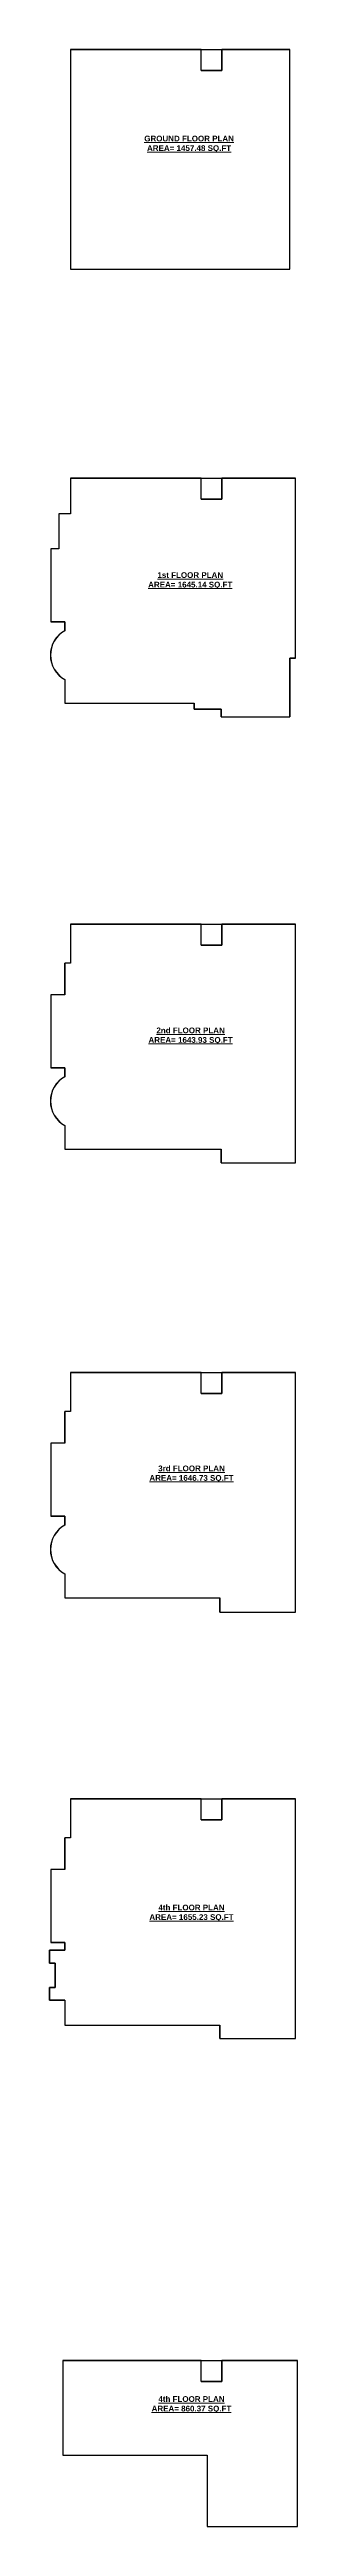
# Model space of a CAD drawing. Header units: inches. Extents: x -343 to 13887, y -13069 to -746.
# Drawn here: x 13366 to 13887, y -12582 to -7392 of the extents above; entities that cross this region are included whole.
import ezdxf

# ---------------------------------------------------------------- set-up
doc = ezdxf.new("R2010")
doc.units = ezdxf.units.IN
doc.header["$LTSCALE"] = 17
doc.header["$MEASUREMENT"] = 0
for name, color, linetype, lineweight in [('25 BOT BAR', 12, 'Continuous', 25), ('DOOR & WIN', 1, 'Continuous', 25), ('OUTLINE', 1, 'Continuous', 25), ('TEXT', 231, 'Continuous', 20)]:
    doc.layers.add(name, color=color, linetype=linetype, lineweight=lineweight)

msp = doc.modelspace()

# ---------------------------------------------------------------- linework, layer by layer
at = {"layer": '25 BOT BAR'}
for p, q in [((13410, -7392.3), (13410, -7852.3)), ((13728, -7436.3), (13728, -7392.3)), ((13410, -8290.1), (13410, -8365.1)), ((13728, -8334.1), (13728, -8290.1)), ((13386, -8365.1), (13386, -8438.1)), ((13410, -8365.1), (13386, -8365.1)), ((13369, -8438.1), (13369, -8591.1)), ((13386, -8438.1), (13369, -8438.1)), ((13398, -8591.1), (13369, -8591.1)), ((13398, -8610.1), (13398, -8591.1)), ((13398, -8712.1), (13398, -8762.1)), ((13870.5, -8667.5), (13870.5, -8790.1)), ((13882.5, -8667.5), (13870.5, -8667.5)), ((13669.5, -8774.1), (13669.5, -8762.1)), ((13726.5, -8774.1), (13669.5, -8774.1)), ((13726.5, -8790.1), (13726.5, -8774.1)), ((13410, -9224.6), (13410, -9306.6)), ((13410, -9224.6), (13882.5, -9224.6)), ((13728, -9268.6), (13728, -9224.6)), ((13398, -9372.6), (13398, -9306.6)), ((13410, -9306.6), (13398, -9306.6)), ((13369, -9372.6), (13369, -9525.6)), ((13398, -9372.6), (13369, -9372.6)), ((13398, -9525.6), (13369, -9525.6)), ((13398, -9544.6), (13398, -9525.6)), ((13398, -9646.6), (13398, -9696.6)), ((13726.5, -9724.6), (13726.5, -9696.6)), ((13410, -10164.1), (13410, -10246.1)), ((13410, -10164.1), (13882.5, -10164.1)), ((13728, -10208.1), (13728, -10164.1)), ((13398, -10312.1), (13398, -10246.1)), ((13410, -10246.1), (13398, -10246.1)), ((13369, -10312.1), (13369, -10465.1)), ((13398, -10312.1), (13369, -10312.1)), ((13398, -10465.1), (13369, -10465.1)), ((13398, -10484.1), (13398, -10465.1)), ((13398, -10586.1), (13398, -10636.1)), ((13723.5, -10666.1), (13723.5, -10636.1)), ((13410, -11057.5), (13410, -11139.5)), ((13410, -11057.5), (13560, -11057.5)), ((13728, -11101.5), (13728, -11057.5)), ((13398, -11205.5), (13398, -11139.5)), ((13410, -11139.5), (13398, -11139.5)), ((13369, -11205.5), (13369, -11358.5)), ((13398, -11374.5), (13398, -11358.5)), ((13366, -11401.5), (13366, -11374.5)), ((13366, -11374.5), (13398, -11374.5)), ((13378, -11401.5), (13366, -11401.5)), ((13378, -11452.5), (13378, -11401.5)), ((13366, -11479.5), (13366, -11452.5)), ((13366, -11452.5), (13378, -11452.5)), ((13398, -11479.5), (13366, -11479.5)), ((13398, -11479.5), (13398, -11531.5)), ((13723.5, -11559.5), (13723.5, -11531.5)), ((13394, -12234.5), (13394, -12432.5)), ((13728, -12278.5), (13728, -12234.5)), ((13394, -12432.5), (13697, -12432.5)), ((13697, -12432.5), (13697, -12582)), ((13697, -12582), (13886.5, -12582))]:
    msp.add_line(p, q, dxfattribs=at)
for points in [[(13870.5, -7392.3), (13728, -7392.3), (13728, -7436.3), (13684, -7436.3), (13684, -7392.3), (13410, -7392.3), (13410, -7852.3), (13870.5, -7852.3)], [(13882.5, -11057.5), (13728, -11057.5), (13728, -11101.5), (13684, -11101.5), (13684, -11057.5), (13560, -11057.5), (13410, -11057.5), (13410, -11139.5), (13398, -11139.5), (13398, -11205.5), (13369, -11205.5), (13369, -11358.5), (13398, -11358.5), (13398, -11374.5), (13366, -11374.5), (13366, -11401.5), (13378, -11401.5), (13378, -11452.5), (13366, -11452.5), (13366, -11479.5), (13398, -11479.5), (13398, -11531.5), (13723.5, -11531.5), (13723.5, -11559.5), (13882.5, -11559.5)], [(13886.5, -12234.5), (13728, -12234.5), (13728, -12278.5), (13684, -12278.5), (13684, -12234.5), (13394, -12234.5), (13394, -12432.5), (13697, -12432.5), (13697, -12582), (13886.5, -12582)]]:
    msp.add_lwpolyline(points, close=True, dxfattribs=at)
for points in [[(13882.5, -8290.1), (13728, -8290.1), (13728, -8334.1), (13684, -8334.1), (13684, -8290.1), (13410, -8290.1), (13410, -8365.1), (13386, -8365.1), (13386, -8438.1), (13369, -8438.1), (13369, -8591.1), (13398, -8591.1), (13398, -8610.1, 0.588235), (13398, -8712.1), (13398, -8762.1), (13669.5, -8762.1), (13669.5, -8774.1), (13726.5, -8774.1), (13726.5, -8790.1), (13870.5, -8790.1), (13870.5, -8667.5), (13882.5, -8667.5)], [(13882.5, -9224.6), (13728, -9224.6), (13728, -9268.6), (13684, -9268.6), (13684, -9224.6), (13410, -9224.6), (13410, -9306.6), (13398, -9306.6), (13398, -9372.6), (13369, -9372.6), (13369, -9525.6), (13398, -9525.6), (13398, -9544.6, 0.588235), (13398, -9646.6), (13398, -9696.6), (13726.5, -9696.6), (13726.5, -9724.6), (13882.5, -9724.6)], [(13882.5, -10164.1), (13728, -10164.1), (13728, -10208.1), (13684, -10208.1), (13684, -10164.1), (13410, -10164.1), (13410, -10246.1), (13398, -10246.1), (13398, -10312.1), (13369, -10312.1), (13369, -10465.1), (13398, -10465.1), (13398, -10484.1, 0.588235), (13398, -10586.1), (13398, -10636.1), (13723.5, -10636.1), (13723.5, -10666.1), (13882.5, -10666.1)]]:
    msp.add_lwpolyline(points, format="xyb", close=True, dxfattribs=at)
for centre in [(13426.4, -8661.1), (13426.4, -9595.6), (13426.4, -10535.1)]:
    msp.add_arc(centre, 58.3, 119.0689, 240.9311, dxfattribs=at)
at = {"layer": 'DOOR & WIN'}
for p, q in [((13410, -7392.3), (13870.5, -7392.3)), ((13870.5, -7852.3), (13870.5, -7392.3)), ((13684, -7436.3), (13728, -7436.3)), ((13410, -7852.3), (13870.5, -7852.3)), ((13410, -8290.1), (13882.5, -8290.1)), ((13882.5, -8667.5), (13882.5, -8290.1)), ((13684, -8334.1), (13728, -8334.1)), ((13398, -8762.1), (13669.5, -8762.1)), ((13726.5, -8790.1), (13870.5, -8790.1)), ((13882.5, -9724.6), (13882.5, -9224.6)), ((13684, -9268.6), (13728, -9268.6)), ((13398, -9696.6), (13726.5, -9696.6)), ((13726.5, -9724.6), (13882.5, -9724.6)), ((13882.5, -10666.1), (13882.5, -10164.1)), ((13684, -10208.1), (13728, -10208.1)), ((13398, -10636.1), (13723.5, -10636.1)), ((13723.5, -10666.1), (13882.5, -10666.1)), ((13560, -11057.5), (13882.5, -11057.5)), ((13684, -11101.5), (13728, -11101.5)), ((13882.5, -11559.5), (13882.5, -11057.5)), ((13398, -11531.5), (13723.5, -11531.5)), ((13723.5, -11559.5), (13882.5, -11559.5)), ((13394, -12234.5), (13886.5, -12234.5)), ((13886.5, -12582), (13886.5, -12234.5)), ((13684, -12278.5), (13728, -12278.5))]:
    msp.add_line(p, q, dxfattribs=at)
at = {"layer": 'OUTLINE'}
for p, q in [((13684, -7436.3), (13684, -7392.3)), ((13684, -8334.1), (13684, -8290.1)), ((13684, -9268.6), (13684, -9224.6)), ((13684, -10208.1), (13684, -10164.1)), ((13684, -11101.5), (13684, -11057.5)), ((13398, -11205.5), (13369, -11205.5)), ((13398, -11358.5), (13369, -11358.5)), ((13684, -12278.5), (13684, -12234.5))]:
    msp.add_line(p, q, dxfattribs=at)

# ---------------------------------------------------------------- texts
at = {"layer": 'TEXT', "char_height": 12, "width": 396.298, "attachment_point": 2}
for s, insert in [('{\\fArial|b1|i0|c0|p34;\\LGROUND FLOOR PLAN \\PAREA= 1457.48 SQ.FT}', (13659, -7572.8)), ('{\\fArial|b1|i0|c0|p34;\\L1st FLOOR PLAN \\PAREA= 1645.14 SQ.FT}', (13661.4, -8487.4)), ('{\\fArial|b1|i0|c0|p34;\\L2nd FLOOR PLAN \\PAREA= 1643.93 SQ.FT}', (13662.1, -9441.4)), ('{\\fArial|b1|i0|c0|p34;\\L3rd FLOOR PLAN \\PAREA= 1646.73 SQ.FT}', (13664, -10359.1)), ('{\\fArial|b1|i0|c0|p34;\\L4th FLOOR PLAN \\PAREA= 1655.23 SQ.FT}', (13664, -11279.2)), ('{\\fArial|b1|i0|c0|p34;\\L4th FLOOR PLAN \\PAREA= 860.37 SQ.FT}', (13664, -12309))]:
    msp.add_mtext(s, dxfattribs=dict(at, insert=insert))

doc.saveas('drawing.dxf')
